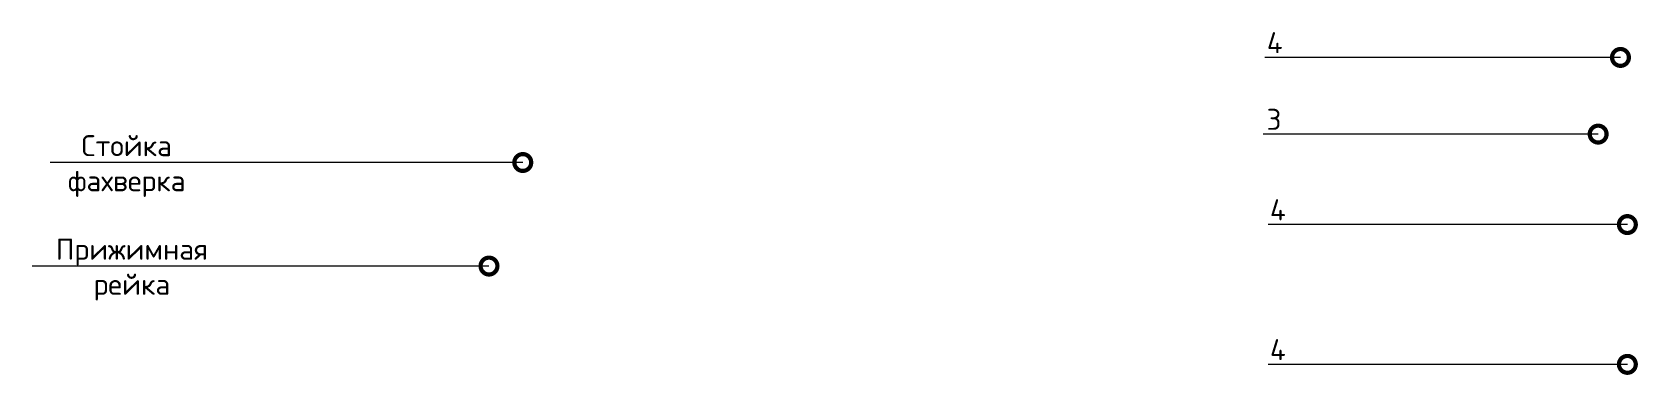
# Model space of a CAD drawing. Header units: millimetres. Extents: x -263990 to 193903, y -164417 to 240530.
# Drawn here: x -242671 to -223098, y 11780 to 15959 of the extents above; entities that cross this region are included whole.
import ezdxf
from ezdxf import colors
from ezdxf.entities.mleader import LeaderData, LeaderLine
from ezdxf.math import Vec2, Vec3

# ---------------------------------------------------------------- set-up
doc = ezdxf.new("R2010")
doc.units = ezdxf.units.MM
doc.header["$LTSCALE"] = 20
doc.layers.get('0').update_dxf_attribs({"lineweight": 0})
doc.layers.add('TN-АННОТАЦИИ', color=7, linetype='Continuous', lineweight=0)
doc.styles.add('TN-Текст', font='isocpeur.ttf')

# ---------------------------------------------------------------- blocks, each defined once
blk = doc.blocks.new('_DOTSMALL')
at = {"color": 0, "linetype": 'ByBlock', "const_width": 0.5}
blk.add_lwpolyline([(-0.0625, 0, 1), (0.0625, 0, 1)], format="xyb", close=True, dxfattribs=at)

msp = doc.modelspace()

# ---------------------------------------------------------------- leaders
at = {"layer": 'TN-АННОТАЦИИ'}
ml = msp.add_multileader_mtext('Standard', dxfattribs=at)
ml.set_content('4', color=256, style='TN-Текст')
ml.set_leader_properties(color=256, linetype='ByLayer', lineweight=-1)
ml.set_arrow_properties(name='DOTSMALL')
ml.build(insert=Vec2(0, 0))
ml.multileader.update_dxf_attribs({"text_left_attachment_type": 6, "text_right_attachment_type": 6, "dogleg_length": 100, "arrow_head_size": 410.3994, "scale": 10})
ctx = ml.context
ctx.base_point, ctx.scale, ctx.char_height, ctx.arrow_head_size, ctx.landing_gap_size, ctx.plane_origin = Vec3(-227601.27182, 15650.0407), 10, 256.49962, 410.3994, 0, Vec3(-205693.67628, 7962.33214)
ctx.left_attachment, ctx.right_attachment, ctx.text_align_type = 6, 6, 1
notes = []
notes.append((ctx, [(1, (1, 1, 0), (-227363.45236, 15650.0407), (-1, 0), 83.91969, [(0, [(-223309.96388, 15650.0407)], 0, [])])]))
ctx.mtext.insert, ctx.mtext.alignment, ctx.mtext.line_spacing_style, ctx.mtext.flow_direction = Vec3(-227524.32193, 15957.84025), 2, 2, 5
ml = msp.add_multileader_mtext('Standard', dxfattribs=at)
ml.set_content('3', color=256, style='TN-Текст')
ml.set_leader_properties(color=256, linetype='ByLayer', lineweight=-1)
ml.set_arrow_properties(name='DOTSMALL')
ml.build(insert=Vec2(0, 0))
ml.multileader.update_dxf_attribs({"text_left_attachment_type": 6, "text_right_attachment_type": 6, "dogleg_length": 100, "arrow_head_size": 410.3994, "scale": 10})
ctx = ml.context
ctx.base_point, ctx.scale, ctx.char_height, ctx.arrow_head_size, ctx.landing_gap_size, ctx.plane_origin = Vec3(-227596.84403, 14715.42323), 10, 256.49962, 410.3994, 0, Vec3(-205456.82838, 7027.71467)
ctx.left_attachment, ctx.right_attachment, ctx.text_align_type = 6, 6, 1
notes.append((ctx, [(1, (1, 1, 0), (-227384.67453, 14715.42323), (-1, 0), 83.91969, [(0, [(-223582.08423, 14715.42323)], 0, [])])]))
ctx.mtext.insert, ctx.mtext.alignment, ctx.mtext.line_spacing_style, ctx.mtext.flow_direction = Vec3(-227532.71912, 15023.22278), 2, 2, 5
ml = msp.add_multileader_mtext('Standard', dxfattribs=at)
ml.set_content('Стойка\\Pфахверка', color=256, style='TN-Текст')
ml.set_leader_properties(color=256, linetype='ByLayer', lineweight=-1)
ml.set_arrow_properties(name='DOTSMALL')
ml.build(insert=Vec2(0, 0))
ml.multileader.update_dxf_attribs({"text_left_attachment_type": 6, "text_right_attachment_type": 6, "dogleg_length": 100, "arrow_head_size": 410.3994, "scale": 10})
ctx = ml.context
ctx.base_point, ctx.scale, ctx.char_height, ctx.arrow_head_size, ctx.landing_gap_size, ctx.plane_origin = Vec3(-242262.0829, 14369.0103), 10, 256.499622, 410.3994, 0, Vec3(-219512.48479, 6681.30173)
ctx.left_attachment, ctx.right_attachment, ctx.text_align_type = 6, 6, 1
notes.append((ctx, [(1, (1, 1, 0), (-240690.4654, 14369.0103), (-1, 0), 83.91969, [(0, [(-236690.31546, 14369.0103)], 0, [])])]))
ctx.mtext.insert, ctx.mtext.alignment, ctx.mtext.line_spacing_style, ctx.mtext.flow_direction = Vec3(-241518.234, 14702.45981), 2, 2, 5
ml = msp.add_multileader_mtext('Standard', dxfattribs=at)
ml.set_content('4', color=256, style='TN-Текст')
ml.set_leader_properties(color=256, linetype='ByLayer', lineweight=-1)
ml.set_arrow_properties(name='DOTSMALL')
ml.build(insert=Vec2(0, 0))
ml.multileader.update_dxf_attribs({"text_left_attachment_type": 6, "text_right_attachment_type": 6, "dogleg_length": 100, "arrow_head_size": 410.3994, "scale": 10})
ctx = ml.context
ctx.base_point, ctx.scale, ctx.char_height, ctx.arrow_head_size, ctx.landing_gap_size, ctx.plane_origin = Vec3(-227563.25269, 13612.58157), 10, 256.49962, 410.3994, 0, Vec3(-205609.75659, 5924.87301)
ctx.left_attachment, ctx.right_attachment, ctx.text_align_type = 6, 6, 1
notes.append((ctx, [(1, (1, 1, 0), (-227325.43323, 13612.58157), (-1, 0), 83.91969, [(0, [(-223226.04419, 13612.58157)], 0, [])])]))
ctx.mtext.insert, ctx.mtext.alignment, ctx.mtext.line_spacing_style, ctx.mtext.flow_direction = Vec3(-227486.30281, 13920.38112), 2, 2, 5
ml = msp.add_multileader_mtext('Standard', dxfattribs=at)
ml.set_content('Прижимная\\Pрейка', color=256, style='TN-Текст')
ml.set_leader_properties(color=256, linetype='ByLayer', lineweight=-1)
ml.set_arrow_properties(name='DOTSMALL')
ml.build(insert=Vec2(0, 0))
ml.multileader.update_dxf_attribs({"text_left_attachment_type": 6, "text_right_attachment_type": 6, "dogleg_length": 100, "arrow_head_size": 410.3994, "scale": 10})
ctx = ml.context
ctx.base_point, ctx.scale, ctx.char_height, ctx.arrow_head_size, ctx.landing_gap_size, ctx.plane_origin = Vec3(-242301.69003, 13106.48651), 10, 256.499622, 410.3994, 0, Vec3(-219512.48479, 5418.77795)
ctx.left_attachment, ctx.right_attachment, ctx.text_align_type = 6, 6, 1
notes.append((ctx, [(1, (1, 1, 0), (-240524.87283, 13106.48651), (-1, 0), 83.91969, [(0, [(-237102.29422, 13106.48651)], 0, [])])]))
ctx.mtext.insert, ctx.mtext.alignment, ctx.mtext.line_spacing_style, ctx.mtext.flow_direction = Vec3(-241455.24128, 13439.93602), 2, 2, 5
ml = msp.add_multileader_mtext('Standard', dxfattribs=at)
ml.set_content('4', color=256, style='TN-Текст')
ml.set_leader_properties(color=256, linetype='ByLayer', lineweight=-1)
ml.set_arrow_properties(name='DOTSMALL')
ml.build(insert=Vec2(0, 0))
ml.multileader.update_dxf_attribs({"text_left_attachment_type": 6, "text_right_attachment_type": 6, "dogleg_length": 100, "arrow_head_size": 410.3994, "scale": 10})
ctx = ml.context
ctx.base_point, ctx.scale, ctx.char_height, ctx.arrow_head_size, ctx.landing_gap_size, ctx.plane_origin = Vec3(-227563.25269, 11908.03956), 10, 256.49962, 410.3994, 0, Vec3(-205609.75659, 4220.33099)
ctx.left_attachment, ctx.right_attachment, ctx.text_align_type = 6, 6, 1
notes.append((ctx, [(1, (1, 1, 0), (-227325.43323, 11908.03956), (-1, 0), 83.91969, [(0, [(-223226.04419, 11908.03956)], 0, [])])]))
ctx.mtext.insert, ctx.mtext.alignment, ctx.mtext.line_spacing_style, ctx.mtext.flow_direction = Vec3(-227486.30281, 12215.8391), 2, 2, 5
for ctx, leaders in notes:
    for number, flags, end, landing, length, lines in leaders:
        leader = LeaderData()
        leader.index, (leader.has_last_leader_line, leader.has_dogleg_vector, leader.attachment_direction) = number, flags
        leader.last_leader_point, leader.dogleg_vector, leader.dogleg_length = Vec3(end), Vec3(landing), length
        for number, points, colour, breaks in lines:
            line = LeaderLine()
            line.index, line.vertices, line.color, line.breaks = number, Vec3.list(points), colors.encode_raw_color(colour), breaks
            leader.lines.append(line)
        ctx.leaders.append(leader)

doc.saveas('drawing.dxf')
